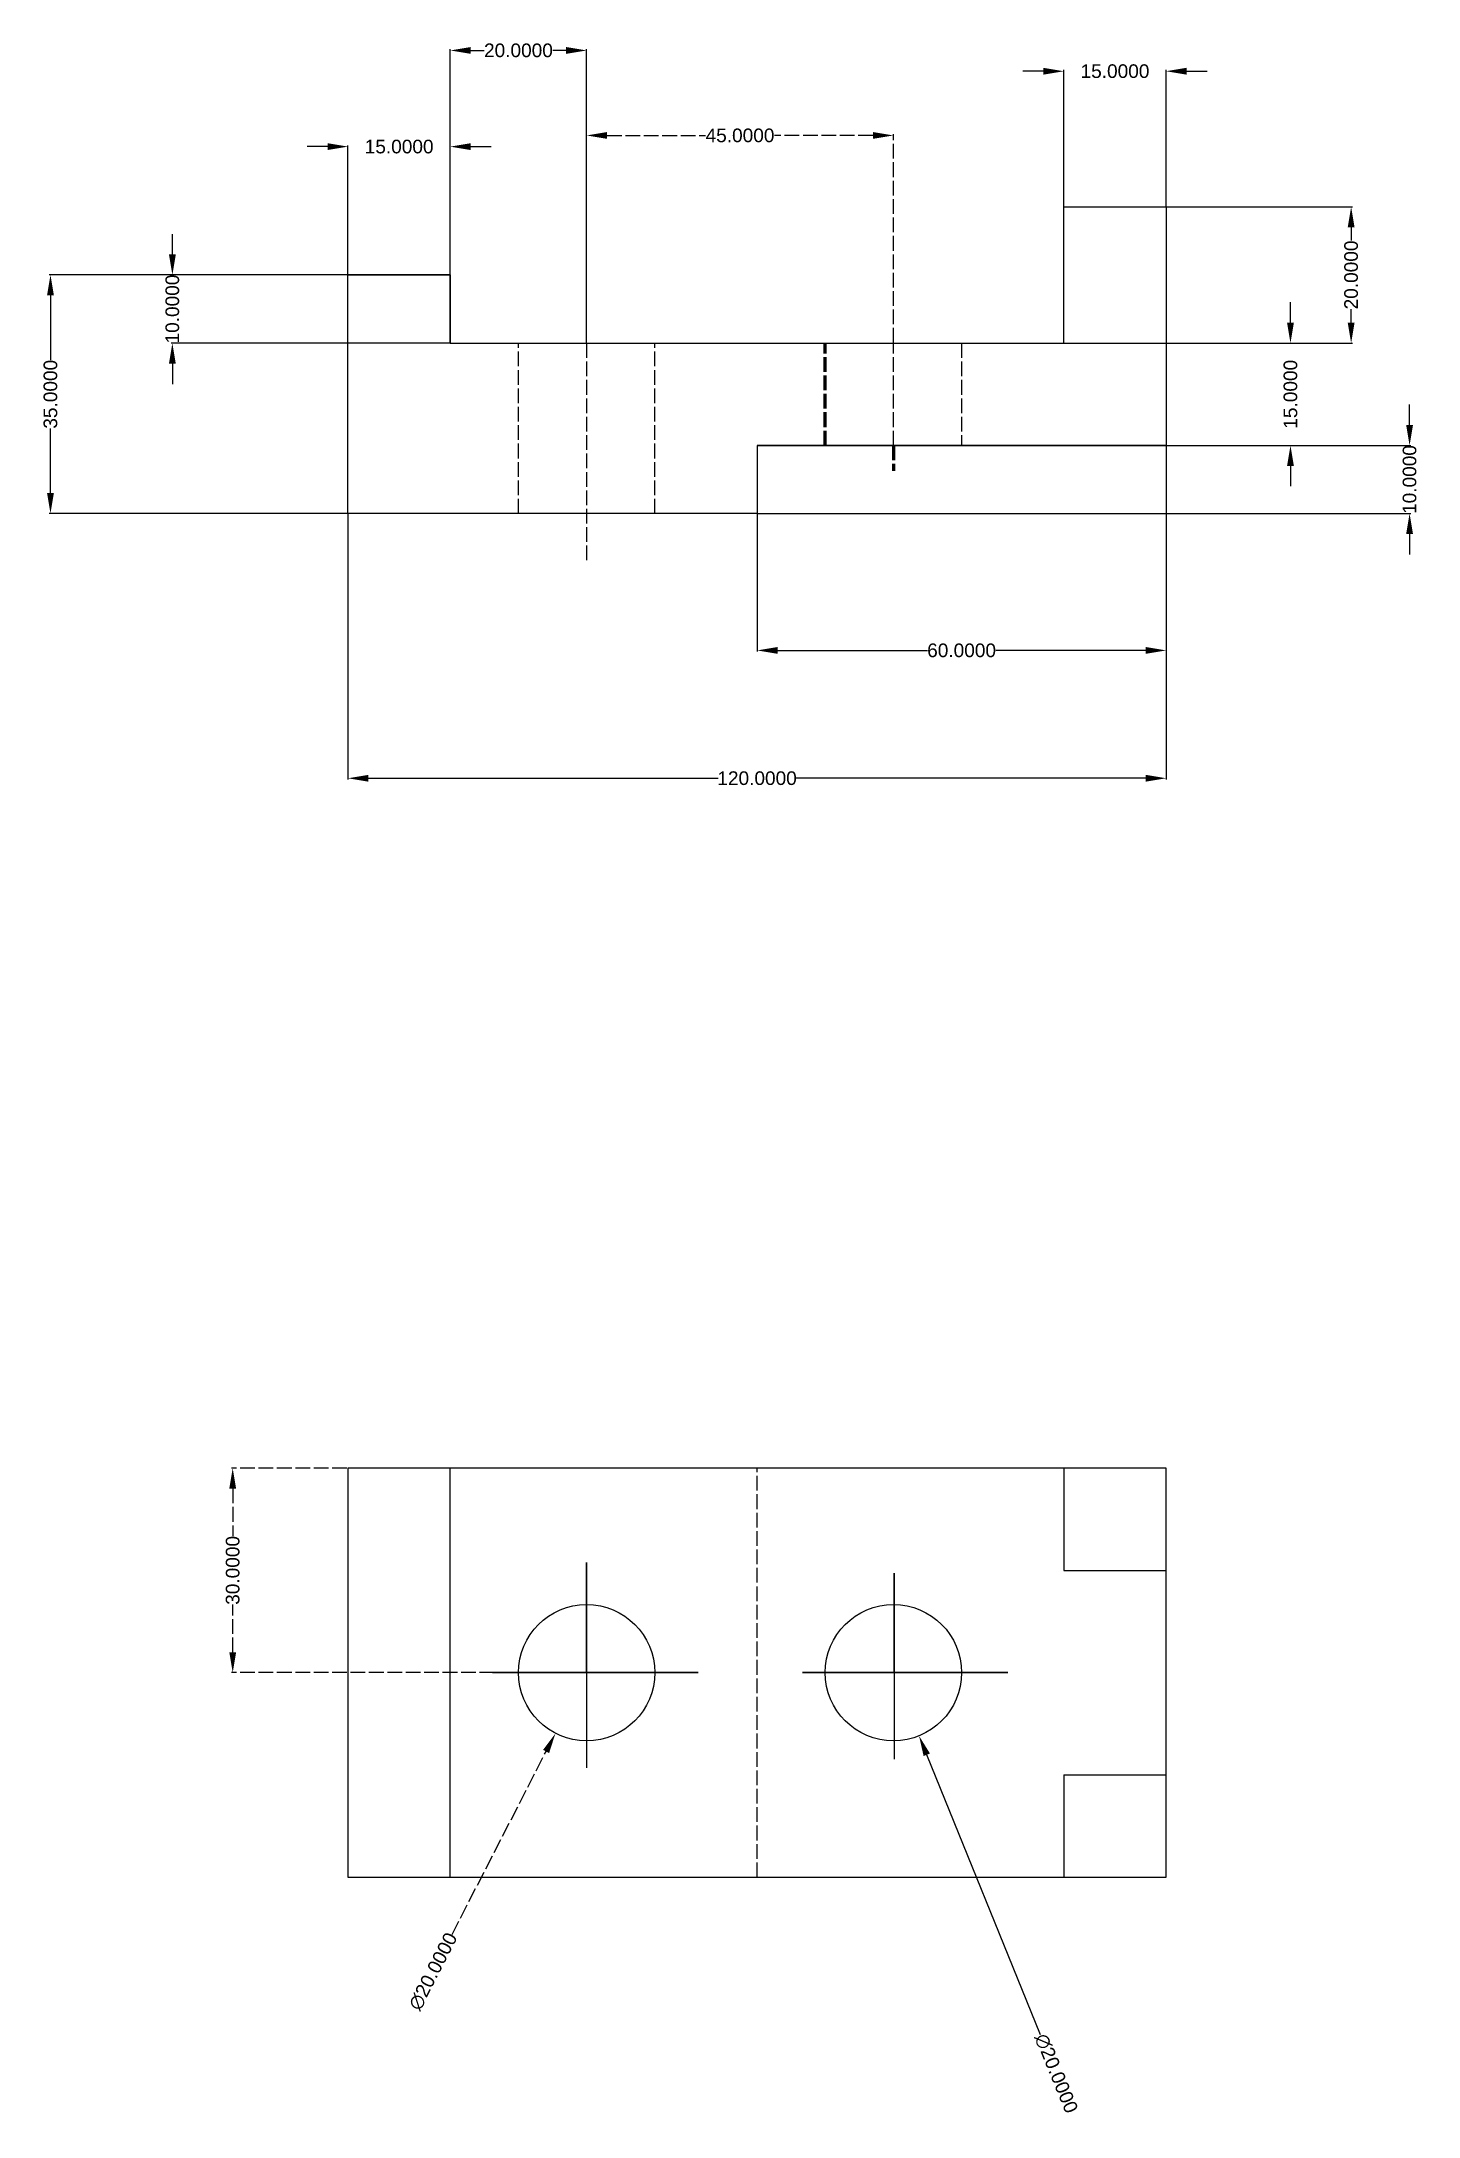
# Model space of a CAD drawing. Header units: millimetres. Extents: x 942 to 2043, y 631 to 1243.
# Drawn here: x 1632.1 to 1834.1, y 938.5 to 1242.8 of the extents above; entities that cross this region are included whole.
import ezdxf

# ---------------------------------------------------------------- set-up
doc = ezdxf.new("R2010")
doc.units = ezdxf.units.MM
doc.header["$LTSCALE"] = 0.18
doc.linetypes.add('ACAD_ISO02W100', pattern=[15, 12, -3])
doc.styles.get("Standard").update_dxf_attribs({"font": 'arial.ttf'})
doc.dimstyles.get("Standard").update_dxf_attribs({"dimtxt": 2, "dimasz": 3, "dimexe": 0.18, "dimexo": 0.0625, "dimgap": 0.09, "dimtad": 0, "dimdec": 4, "dimzin": 0, "dimdsep": 46, "dimtxsty": 'Standard', "dimcen": 0.09, "dimadec": 0, "dimazin": 0, "dimtfac": 1, "dimtdec": 4, "dimtofl": 0, "dimtmove": 0, "dimatfit": 3, "dimfxl": 1, "dimtolj": 1, "dimtzin": 0, "dimarcsym": 0})

msp = doc.modelspace()

# ---------------------------------------------------------------- blocks, each defined once
blk = doc.blocks.new('*D84')
at = {"color": 0, "lineweight": -2, "transparency": 16777216}
for p, q in [((1756.98, 1003.61), (1757.16, 1003.61)), ((1757.07, 1003.52), (1757.07, 1003.7)), ((1778.66, 950.48), (1761.96, 991.57))]:
    blk.add_line(p, q, dxfattribs=at)
at = {"color": 0, "transparency": 16777216}
blk.add_solid([(1762.43, 991.75), (1761.5, 991.38), (1760.83, 994.34)], dxfattribs=at)
at = {"layer": 'Defpoints', "color": 0, "transparency": 16777216}
for p in [(1753.31, 1012.87), (1760.83, 994.34)]:
    blk.add_point(p, dxfattribs=at)
at = {"color": 0, "transparency": 16777216, "insert": (1780.95, 944.83), "char_height": 2, "attachment_point": 5, "rotation": 292.1133}
blk.add_mtext('\\A1;∅20.0000', dxfattribs=at)
blk = doc.blocks.new('*D86')
at = {"color": 0, "lineweight": -2, "transparency": 16777216}
for p, q in [((1782.13, 1218.61), (1824.39, 1218.61)), ((1824.21, 1215.61), (1824.21, 1213.64)), ((1824.21, 1201.61), (1824.21, 1203.58)), ((1782.13, 1198.61), (1824.39, 1198.61))]:
    blk.add_line(p, q, dxfattribs=at)
at = {"color": 0, "transparency": 16777216}
for points in [[(1823.71, 1215.61), (1824.71, 1215.61), (1824.21, 1218.61)], [(1823.71, 1201.61), (1824.71, 1201.61), (1824.21, 1198.61)]]:
    blk.add_solid(points, dxfattribs=at)
at = {"layer": 'Defpoints', "color": 0, "transparency": 16777216}
for p in [(1782.07, 1218.61), (1782.07, 1198.61), (1824.21, 1198.61)]:
    blk.add_point(p, dxfattribs=at)
at = {"color": 0, "transparency": 16777216, "insert": (1824.21, 1208.61), "char_height": 2, "attachment_point": 5, "rotation": 90}
blk.add_mtext('\\A1;20.0000', dxfattribs=at)
blk = doc.blocks.new('*D87')
at = {"color": 0, "lineweight": -2, "transparency": 16777216}
for p, q in [((1782.07, 1218.67), (1782.07, 1238.67)), ((1797.07, 1218.67), (1797.07, 1238.67)), ((1779.07, 1238.49), (1776.07, 1238.49)), ((1800.07, 1238.49), (1803.07, 1238.49))]:
    blk.add_line(p, q, dxfattribs=at)
at = {"color": 0, "transparency": 16777216}
for points in [[(1779.07, 1238.99), (1779.07, 1237.99), (1782.07, 1238.49)], [(1800.07, 1238.99), (1800.07, 1237.99), (1797.07, 1238.49)]]:
    blk.add_solid(points, dxfattribs=at)
at = {"layer": 'Defpoints', "color": 0, "transparency": 16777216}
for p in [(1797.07, 1238.49), (1782.07, 1218.61), (1797.07, 1218.61)]:
    blk.add_point(p, dxfattribs=at)
at = {"color": 0, "transparency": 16777216, "insert": (1789.57, 1238.49), "char_height": 2, "attachment_point": 5}
blk.add_mtext('\\A1;15.0000', dxfattribs=at)
blk = doc.blocks.new('*D88')
at = {"color": 0, "lineweight": -2, "transparency": 16777216}
for p, q in [((1815.31, 1201.61), (1815.31, 1204.61)), ((1782.13, 1198.61), (1815.49, 1198.61)), ((1782.13, 1183.61), (1815.49, 1183.61)), ((1815.31, 1180.61), (1815.31, 1177.61))]:
    blk.add_line(p, q, dxfattribs=at)
at = {"color": 0, "transparency": 16777216}
for points in [[(1814.81, 1201.61), (1815.81, 1201.61), (1815.31, 1198.61)], [(1814.81, 1180.61), (1815.81, 1180.61), (1815.31, 1183.61)]]:
    blk.add_solid(points, dxfattribs=at)
at = {"layer": 'Defpoints', "color": 0, "transparency": 16777216}
for p in [(1782.07, 1198.61), (1782.07, 1183.61), (1815.31, 1183.61)]:
    blk.add_point(p, dxfattribs=at)
at = {"color": 0, "transparency": 16777216, "insert": (1815.31, 1191.11), "char_height": 2, "attachment_point": 5, "rotation": 90}
blk.add_mtext('\\A1;15.0000', dxfattribs=at)
blk = doc.blocks.new('*D89')
at = {"color": 0, "lineweight": -2, "transparency": 16777216}
for p, q in [((1832.78, 1186.61), (1832.78, 1189.61)), ((1737.13, 1183.61), (1832.96, 1183.61)), ((1737.13, 1173.61), (1832.96, 1173.61)), ((1832.78, 1170.61), (1832.78, 1167.61))]:
    blk.add_line(p, q, dxfattribs=at)
at = {"color": 0, "transparency": 16777216}
for points in [[(1832.28, 1186.61), (1833.28, 1186.61), (1832.78, 1183.61)], [(1832.28, 1170.61), (1833.28, 1170.61), (1832.78, 1173.61)]]:
    blk.add_solid(points, dxfattribs=at)
at = {"layer": 'Defpoints', "color": 0, "transparency": 16777216}
for p in [(1737.07, 1183.61), (1737.07, 1173.61), (1832.78, 1173.61)]:
    blk.add_point(p, dxfattribs=at)
at = {"color": 0, "transparency": 16777216, "insert": (1832.78, 1178.61), "char_height": 2, "attachment_point": 5, "rotation": 90}
blk.add_mtext('\\A1;10.0000', dxfattribs=at)
blk = doc.blocks.new('*D90')
at = {"color": 0, "lineweight": -2, "transparency": 16777216}
for p, q in [((1651.31, 1211.61), (1651.31, 1214.61)), ((1692.01, 1208.61), (1651.13, 1208.61)), ((1692.01, 1198.61), (1651.13, 1198.61)), ((1651.31, 1195.61), (1651.31, 1192.61))]:
    blk.add_line(p, q, dxfattribs=at)
at = {"color": 0, "transparency": 16777216}
for points in [[(1650.81, 1211.61), (1651.81, 1211.61), (1651.31, 1208.61)], [(1650.81, 1195.61), (1651.81, 1195.61), (1651.31, 1198.61)]]:
    blk.add_solid(points, dxfattribs=at)
at = {"layer": 'Defpoints', "color": 0, "transparency": 16777216}
for p in [(1692.07, 1208.61), (1651.31, 1198.61), (1692.07, 1198.61)]:
    blk.add_point(p, dxfattribs=at)
at = {"color": 0, "transparency": 16777216, "insert": (1651.31, 1203.61), "char_height": 2, "attachment_point": 5, "rotation": 90}
blk.add_mtext('\\A1;10.0000', dxfattribs=at)
blk = doc.blocks.new('*D91')
at = {"color": 0, "lineweight": -2, "transparency": 16777216}
for p, q in [((1677.01, 1208.61), (1633.25, 1208.61)), ((1633.43, 1205.61), (1633.43, 1196.12)), ((1633.43, 1176.61), (1633.43, 1186.09)), ((1677.01, 1173.61), (1633.25, 1173.61))]:
    blk.add_line(p, q, dxfattribs=at)
at = {"color": 0, "transparency": 16777216}
for points in [[(1632.93, 1205.61), (1633.93, 1205.61), (1633.43, 1208.61)], [(1632.93, 1176.61), (1633.93, 1176.61), (1633.43, 1173.61)]]:
    blk.add_solid(points, dxfattribs=at)
at = {"layer": 'Defpoints', "color": 0, "transparency": 16777216}
for p in [(1677.07, 1208.61), (1633.43, 1173.61), (1677.07, 1173.61)]:
    blk.add_point(p, dxfattribs=at)
at = {"color": 0, "transparency": 16777216, "insert": (1633.43, 1191.11), "char_height": 2, "attachment_point": 5, "rotation": 90}
blk.add_mtext('\\A1;35.0000', dxfattribs=at)
blk = doc.blocks.new('*D92')
at = {"color": 0, "lineweight": -2, "transparency": 16777216}
for p, q in [((1674.07, 1227.43), (1671.07, 1227.43)), ((1677.07, 1208.67), (1677.07, 1227.61)), ((1692.07, 1208.67), (1692.07, 1227.61)), ((1695.07, 1227.43), (1698.07, 1227.43))]:
    blk.add_line(p, q, dxfattribs=at)
at = {"color": 0, "transparency": 16777216}
for points in [[(1674.07, 1227.93), (1674.07, 1226.93), (1677.07, 1227.43)], [(1695.07, 1227.93), (1695.07, 1226.93), (1692.07, 1227.43)]]:
    blk.add_solid(points, dxfattribs=at)
at = {"layer": 'Defpoints', "color": 0, "transparency": 16777216}
for p in [(1692.07, 1227.43), (1677.07, 1208.61), (1692.07, 1208.61)]:
    blk.add_point(p, dxfattribs=at)
at = {"color": 0, "transparency": 16777216, "insert": (1684.57, 1227.43), "char_height": 2, "attachment_point": 5}
blk.add_mtext('\\A1;15.0000', dxfattribs=at)
blk = doc.blocks.new('*D93')
at = {"color": 0, "lineweight": -2, "transparency": 16777216}
for p, q in [((1737.07, 1183.55), (1737.07, 1153.36)), ((1797.07, 1183.55), (1797.07, 1153.36)), ((1740.07, 1153.54), (1762.05, 1153.54)), ((1794.07, 1153.54), (1772.09, 1153.54))]:
    blk.add_line(p, q, dxfattribs=at)
at = {"color": 0, "transparency": 16777216}
for points in [[(1740.07, 1154.04), (1740.07, 1153.04), (1737.07, 1153.54)], [(1794.07, 1154.04), (1794.07, 1153.04), (1797.07, 1153.54)]]:
    blk.add_solid(points, dxfattribs=at)
at = {"layer": 'Defpoints', "color": 0, "transparency": 16777216}
for p in [(1737.07, 1183.61), (1797.07, 1183.61), (1797.07, 1153.54)]:
    blk.add_point(p, dxfattribs=at)
at = {"color": 0, "transparency": 16777216, "insert": (1767.07, 1153.54), "char_height": 2, "attachment_point": 5}
blk.add_mtext('\\A1;60.0000', dxfattribs=at)
blk = doc.blocks.new('*D94')
at = {"color": 0, "lineweight": -2, "transparency": 16777216}
for p, q in [((1677.07, 1173.55), (1677.07, 1134.61)), ((1797.07, 1173.55), (1797.07, 1134.61)), ((1680.07, 1134.79), (1731.37, 1134.79)), ((1794.07, 1134.79), (1742.77, 1134.79))]:
    blk.add_line(p, q, dxfattribs=at)
at = {"color": 0, "transparency": 16777216}
for points in [[(1680.07, 1135.29), (1680.07, 1134.29), (1677.07, 1134.79)], [(1794.07, 1135.29), (1794.07, 1134.29), (1797.07, 1134.79)]]:
    blk.add_solid(points, dxfattribs=at)
at = {"layer": 'Defpoints', "color": 0, "transparency": 16777216}
for p in [(1677.07, 1173.61), (1797.07, 1173.61), (1797.07, 1134.79)]:
    blk.add_point(p, dxfattribs=at)
at = {"color": 0, "transparency": 16777216, "insert": (1737.07, 1134.79), "char_height": 2, "attachment_point": 5}
blk.add_mtext('\\A1;120.0000', dxfattribs=at)
blk = doc.blocks.new('*D98')
at = {"color": 0, "linetype": 'ACAD_ISO02W100', "lineweight": -2, "transparency": 16777216}
for p, q in [((1712.01, 1033.61), (1659.98, 1033.61)), ((1660.16, 1030.61), (1660.16, 1023.62)), ((1660.16, 1006.61), (1660.16, 1013.59)), ((1712.01, 1003.61), (1659.98, 1003.61))]:
    blk.add_line(p, q, dxfattribs=at)
at = {"color": 0, "linetype": 'ACAD_ISO02W100', "transparency": 16777216}
for points in [[(1659.66, 1030.61), (1660.66, 1030.61), (1660.16, 1033.61)], [(1659.66, 1006.61), (1660.66, 1006.61), (1660.16, 1003.61)]]:
    blk.add_solid(points, dxfattribs=at)
at = {"layer": 'Defpoints', "color": 0, "linetype": 'ACAD_ISO02W100', "transparency": 16777216}
for p in [(1712.07, 1033.61), (1660.16, 1003.61), (1712.07, 1003.61)]:
    blk.add_point(p, dxfattribs=at)
at = {"color": 0, "linetype": 'ACAD_ISO02W100', "transparency": 16777216, "insert": (1660.16, 1018.61), "char_height": 2, "attachment_point": 5, "rotation": 90}
blk.add_mtext('\\A1;30.0000', dxfattribs=at)
blk = doc.blocks.new('*D99')
at = {"color": 0, "linetype": 'ACAD_ISO02W100', "lineweight": -2, "transparency": 16777216}
for p, q in [((1711.98, 1003.61), (1712.16, 1003.61)), ((1712.07, 1003.52), (1712.07, 1003.7)), ((1692.34, 965.22), (1706.13, 992.05))]:
    blk.add_line(p, q, dxfattribs=at)
at = {"color": 0, "linetype": 'ACAD_ISO02W100', "transparency": 16777216}
blk.add_solid([(1705.68, 992.28), (1706.57, 991.82), (1707.5, 994.71)], dxfattribs=at)
at = {"layer": 'Defpoints', "color": 0, "linetype": 'ACAD_ISO02W100', "transparency": 16777216}
for p in [(1716.64, 1012.5), (1707.5, 994.71)]:
    blk.add_point(p, dxfattribs=at)
at = {"color": 0, "linetype": 'ACAD_ISO02W100', "transparency": 16777216, "insert": (1689.55, 959.79), "char_height": 2, "attachment_point": 5, "rotation": 62.7958}
blk.add_mtext('\\A1;∅20.0000', dxfattribs=at)
blk = doc.blocks.new('*D100')
at = {"color": 0, "linetype": 'ByBlock', "lineweight": -2, "transparency": 16777216}
for p, q in [((1692.07, 1198.67), (1692.07, 1241.72)), ((1712.07, 1198.67), (1712.07, 1241.72)), ((1695.07, 1241.54), (1697.04, 1241.54)), ((1709.07, 1241.54), (1707.1, 1241.54))]:
    blk.add_line(p, q, dxfattribs=at)
at = {"color": 0, "linetype": 'ByBlock', "transparency": 16777216}
for points in [[(1695.07, 1242.04), (1695.07, 1241.04), (1692.07, 1241.54)], [(1709.07, 1242.04), (1709.07, 1241.04), (1712.07, 1241.54)]]:
    blk.add_solid(points, dxfattribs=at)
at = {"layer": 'Defpoints', "color": 0, "linetype": 'ByBlock', "transparency": 16777216}
for p in [(1712.07, 1241.54), (1692.07, 1198.61), (1712.07, 1198.61)]:
    blk.add_point(p, dxfattribs=at)
at = {"color": 0, "linetype": 'ByBlock', "transparency": 16777216, "insert": (1702.07, 1241.54), "char_height": 2, "attachment_point": 5}
blk.add_mtext('\\A1;20.0000', dxfattribs=at)
blk = doc.blocks.new('*D101')
at = {"color": 0, "linetype": 'ACAD_ISO02W100', "lineweight": -2, "transparency": 16777216}
for p, q in [((1712.07, 1198.67), (1712.07, 1229.25)), ((1715.07, 1229.07), (1729.51, 1229.07)), ((1754.07, 1229.07), (1739.63, 1229.07)), ((1757.07, 1198.67), (1757.07, 1229.25))]:
    blk.add_line(p, q, dxfattribs=at)
at = {"color": 0, "linetype": 'ACAD_ISO02W100', "transparency": 16777216}
for points in [[(1715.07, 1229.57), (1715.07, 1228.57), (1712.07, 1229.07)], [(1754.07, 1229.57), (1754.07, 1228.57), (1757.07, 1229.07)]]:
    blk.add_solid(points, dxfattribs=at)
at = {"layer": 'Defpoints', "color": 0, "linetype": 'ACAD_ISO02W100', "transparency": 16777216}
for p in [(1757.07, 1229.07), (1712.07, 1198.61), (1757.07, 1198.61)]:
    blk.add_point(p, dxfattribs=at)
at = {"color": 0, "linetype": 'ACAD_ISO02W100', "lineweight": 60, "transparency": 16777216, "insert": (1734.57, 1229.07), "char_height": 2, "attachment_point": 5}
blk.add_mtext('\\A1;45.0000', dxfattribs=at)

# ---------------------------------------------------------------- dimensions: what is measured, and where the dimension line sits
at = {"linetype": 'ByBlock'}
dim = msp.add_linear_dim(base=(1712.07016, 1241.5375), p1=(1692.07016, 1198.60881), p2=(1712.07016, 1198.60881), dimstyle='Standard', dxfattribs=at)
dim.commit()
dim.dimension.update_dxf_attribs({"geometry": '*D100', "text_midpoint": (1702.07016, 1241.5375)})
for base, p1, p2, picture, middle in [((1797.07016, 1238.4897), (1782.07016, 1218.60881), (1797.07016, 1218.60881), '*D87', (1789.57016, 1238.4897)), ((1692.07016, 1227.43207), (1677.07016, 1208.60881), (1692.07016, 1208.60881), '*D92', (1684.57016, 1227.43207)), ((1797.07016, 1153.53592), (1737.07016, 1183.60881), (1797.07016, 1183.60881), '*D93', (1767.07016, 1153.53592)), ((1797.07016, 1134.78616), (1677.07016, 1173.60881), (1797.07016, 1173.60881), '*D94', (1737.07016, 1134.78616))]:
    dim = msp.add_linear_dim(base=base, p1=p1, p2=p2, dimstyle='Standard')
    dim.commit()
    dim.dimension.update_dxf_attribs({"geometry": picture, "text_midpoint": middle})
at = {"linetype": 'ACAD_ISO02W100', "lineweight": 60}
dim = msp.add_linear_dim(base=(1757.07016, 1229.0658), p1=(1712.07016, 1198.60881), p2=(1757.07016, 1198.60881), dimstyle='Standard', dxfattribs=at)
dim.commit()
dim.dimension.update_dxf_attribs({"geometry": '*D101', "text_midpoint": (1734.57016, 1229.0658)})
for base, p1, p2, picture, middle in [((1824.20882, 1198.60881), (1782.07016, 1218.60881), (1782.07016, 1198.60881), '*D86', (1824.20882, 1208.60881)), ((1651.30775, 1198.60881), (1692.07016, 1208.60881), (1692.07016, 1198.60881), '*D90', (1651.30775, 1203.60881)), ((1633.42582, 1173.60881), (1677.07016, 1208.60881), (1677.07016, 1173.60881), '*D91', (1633.42582, 1191.10881)), ((1832.77629, 1173.60881), (1737.07016, 1183.60881), (1737.07016, 1173.60881), '*D89', (1832.77629, 1178.60881))]:
    dim = msp.add_linear_dim(base=base, p1=p1, p2=p2, angle=90, dimstyle='Standard')
    dim.commit()
    dim.dimension.update_dxf_attribs({"geometry": picture, "text_midpoint": middle})
dim = msp.add_linear_dim(base=(1815.31234, 1183.60881), p1=(1782.07016, 1198.60881), p2=(1782.07016, 1183.60881), angle=90, dimstyle='Standard')
dim.commit()
dim.dimension.update_dxf_attribs({"geometry": '*D88', "text_midpoint": (1815.31234, 1191.10881), "dimtype": 160})
at = {"linetype": 'ACAD_ISO02W100'}
dim = msp.add_linear_dim(base=(1660.16104, 1003.60881), p1=(1712.07016, 1033.60881), p2=(1712.07016, 1003.60881), angle=90, dimstyle='Standard', dxfattribs=at)
dim.commit()
dim.dimension.update_dxf_attribs({"geometry": '*D98', "text_midpoint": (1660.16104, 1018.60881)})
dim = msp.add_diameter_dim_2p(p1=(1716.64179, 1012.50264), p2=(1707.49852, 994.71498), dimstyle='Standard', dxfattribs=at)
dim.commit()
dim.dimension.update_dxf_attribs({"geometry": '*D99', "text_midpoint": (1689.54774, 959.79287), "dimtype": 163})
dim = msp.add_diameter_dim_2p(p1=(1753.30576, 1012.87322), p2=(1760.83455, 994.3444), dimstyle='Standard')
dim.commit()
dim.dimension.update_dxf_attribs({"geometry": '*D84', "text_midpoint": (1780.9538, 944.8297), "dimtype": 163})

# ---------------------------------------------------------------- linework, layer by layer
for p, q in [((1782.07016, 1198.60881), (1782.07016, 1218.60881)), ((1782.07016, 1218.60881), (1797.07016, 1218.60881)), ((1797.07016, 1218.60881), (1797.07016, 1183.60881)), ((1677.07016, 1173.60881), (1677.07016, 1208.60881)), ((1677.07016, 1208.60881), (1692.07016, 1208.60881)), ((1692.07016, 1208.60881), (1692.07016, 1198.60881)), ((1692.07016, 1198.60881), (1782.07016, 1198.60881)), ((1797.07016, 1183.60881), (1737.07016, 1183.60881)), ((1737.07016, 1183.60881), (1737.07016, 1173.60881)), ((1737.07016, 1173.60881), (1677.07016, 1173.60881)), ((1692.07016, 973.60881), (1692.07016, 1033.60881)), ((1782.07016, 1033.60881), (1782.07016, 1018.60881)), ((1712.07016, 1003.60881), (1712.07016, 1019.77819)), ((1712.07016, 1019.77819), (1712.07016, 993.60881)), ((1757.16016, 1003.60881), (1757.16016, 1018.19309)), ((1757.16016, 1018.19309), (1757.16016, 990.91302)), ((1782.07016, 1018.60881), (1797.07016, 1018.60881)), ((1728.40782, 1003.60881), (1698.25559, 1003.60881)), ((1698.25559, 1003.60881), (1712.07016, 1003.60881)), ((1712.07016, 1003.60881), (1728.40782, 1003.60881)), ((1773.84905, 1003.60881), (1743.74946, 1003.60881)), ((1743.74946, 1003.60881), (1757.16016, 1003.60881)), ((1756.98016, 1003.60881), (1773.84905, 1003.60881)), ((1712.07016, 993.60881), (1712.07016, 989.65043)), ((1782.07016, 988.60881), (1782.07016, 973.60881)), ((1782.07016, 988.60881), (1797.07016, 988.60881))]:
    msp.add_line(p, q)
at = {"linetype": 'ACAD_ISO02W100'}
for p, q in [((1702.07016, 1173.60881), (1702.07016, 1198.60881)), ((1712.07016, 1198.60881), (1712.07016, 1166.75685)), ((1722.07016, 1173.60881), (1722.07016, 1198.60881)), ((1757.07016, 1183.60881), (1757.07016, 1198.60881)), ((1767.07016, 1198.60881), (1767.07016, 1183.60881)), ((1757.07016, 1183.60881), (1767.07016, 1183.60881)), ((1737.07016, 973.60881), (1737.07016, 1033.60881))]:
    msp.add_line(p, q, dxfattribs=at)
at = {"linetype": 'ACAD_ISO02W100', "lineweight": 60}
for p, q in [((1747.07016, 1183.60881), (1747.07016, 1198.60881)), ((1757.07016, 1183.60881), (1757.07016, 1179.85641))]:
    msp.add_line(p, q, dxfattribs=at)
msp.add_lwpolyline([(1677.07016, 973.60881), (1797.07016, 973.60881), (1797.07016, 1033.60881), (1677.07016, 1033.60881)], close=True)
for centre in [(1712.07016, 1003.60881), (1757.07016, 1003.60881)]:
    msp.add_circle(centre, 10)

msp.set_redraw_order([(e.dxf.handle, doc.entitydb.next_handle()) for e in msp.query("TEXT MTEXT ATTDEF DIMENSION ARC_DIMENSION")])  # texts and dimensions are drawn at this point

doc.saveas('drawing.dxf')
